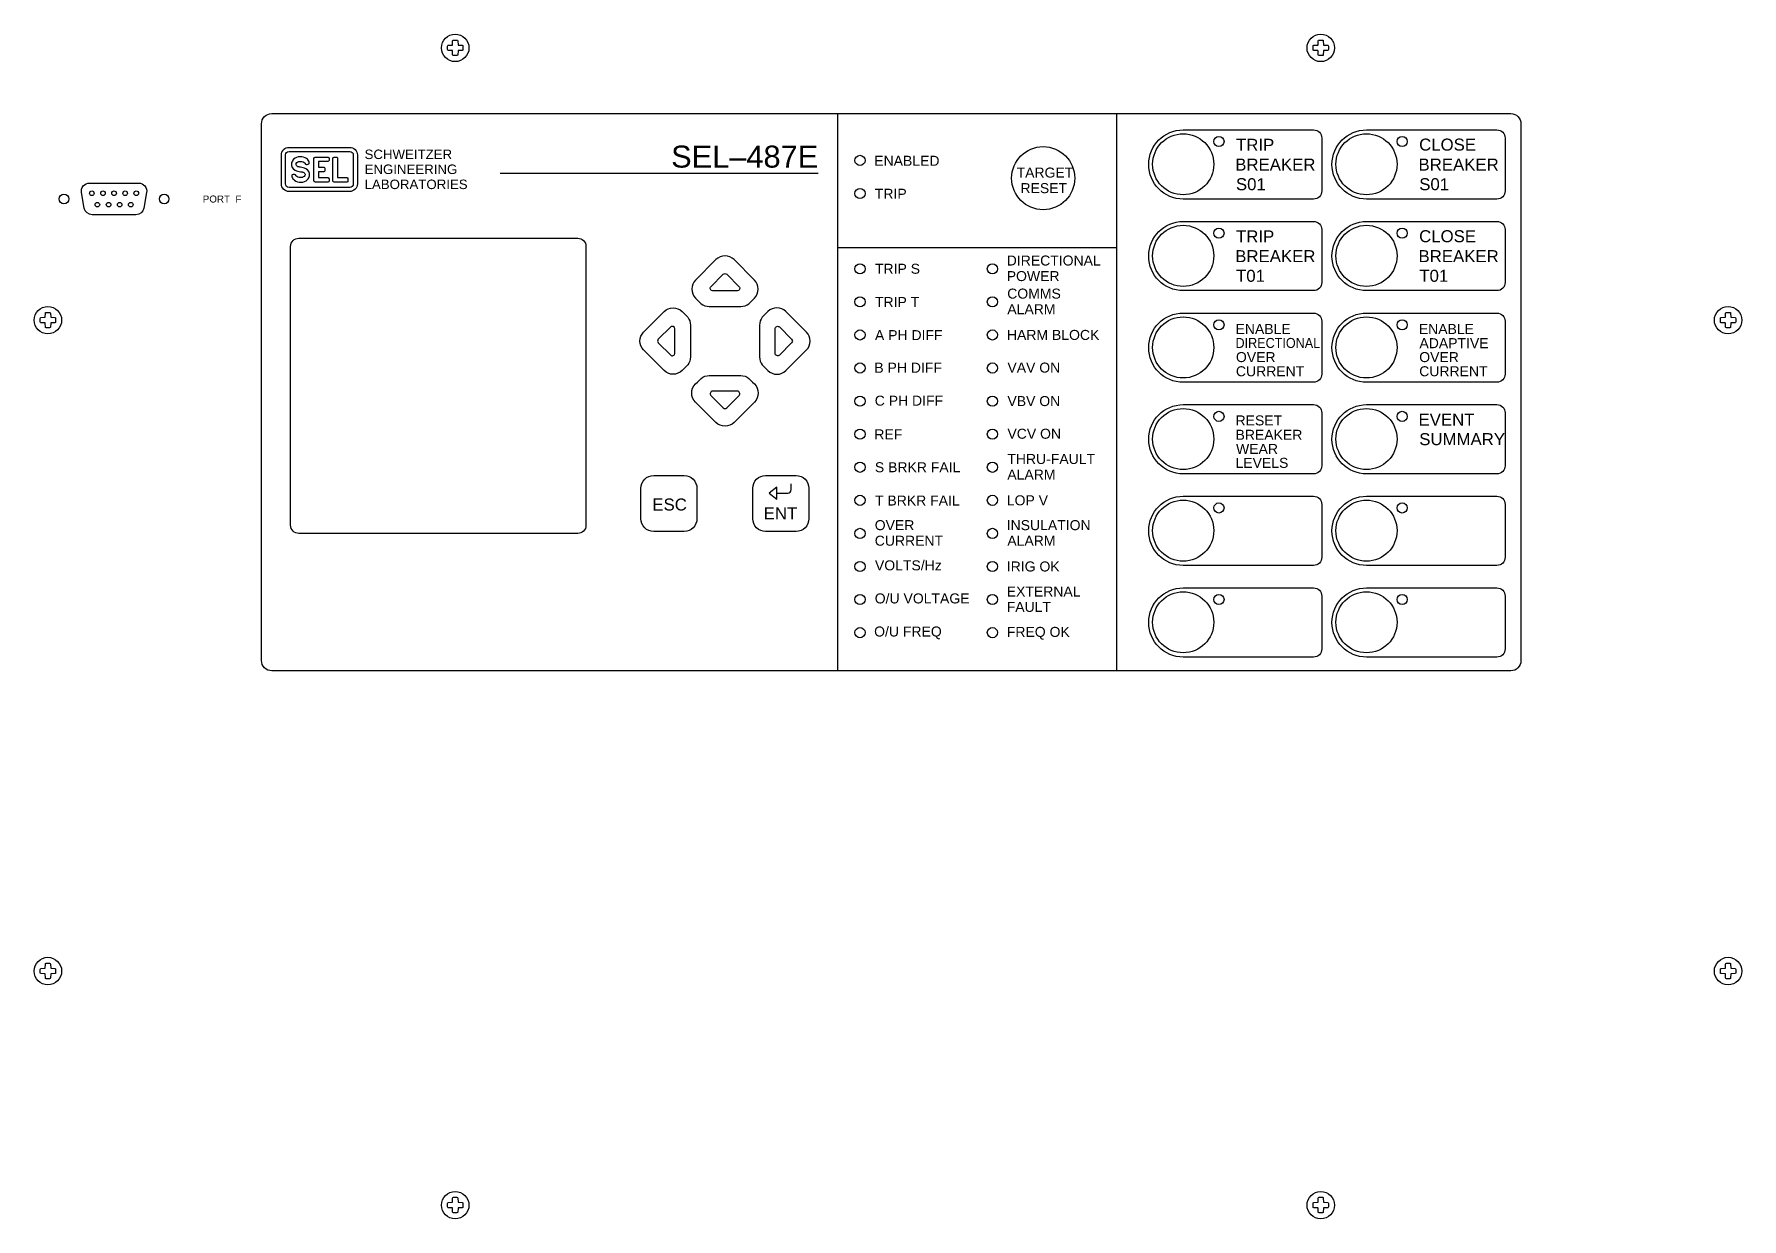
# Model space of a CAD drawing. Header units: inches. Extents: x 1 to 47, y 1 to 35.
# Drawn here: x 4.92 to 21.69, y 5.35 to 16.99 of the extents above; entities that cross this region are included whole.
import ezdxf
from ezdxf.enums import TextEntityAlignment as Align

# ---------------------------------------------------------------- set-up
doc = ezdxf.new("R2010")
doc.units = ezdxf.units.IN
doc.header["$MEASUREMENT"] = 0
doc.layers.add('7.0_____[DWG]', color=7, linetype='Continuous')
doc.styles.add('Arial', font='arial.ttf')

msp = doc.modelspace()

# ---------------------------------------------------------------- texts
at = {"layer": '7.0_____[DWG]', "style": 'Arial'}
for s, height, p in [('TRIP', 0.118, (16.722, 15.848)), ('CLOSE', 0.118, (18.52, 15.85)), ('SCHWEITZER', 0.0931, (8.164, 15.767)), ('ENABLED', 0.0983, (13.169, 15.701)), ('BREAKER', 0.118, (16.714, 15.654)), ('BREAKER', 0.118, (18.514, 15.654)), ('ENGINEERING', 0.09313, (8.164, 15.62)), ('TARGET', 0.0983, (14.567, 15.585)), ('LABORATORIES', 0.09313, (8.164, 15.472)), ('TRIP', 0.0983, (13.175, 15.377)), ('RESET', 0.0983, (14.605, 15.432)), ('S01', 0.118, (16.721, 15.461)), ('S01', 0.118, (18.521, 15.461)), ('PORT  F', 0.0688, (6.575, 15.34)), ('TRIP', 0.118, (16.722, 14.948)), ('CLOSE', 0.118, (18.52, 14.95)), ('DIRECTIONAL', 0.09833, (14.47, 14.721)), ('BREAKER', 0.118, (16.714, 14.754)), ('BREAKER', 0.118, (18.514, 14.754)), ('TRIP S', 0.0983, (13.176, 14.64)), ('POWER', 0.0983, (14.47, 14.568)), ('T01', 0.118, (16.722, 14.561)), ('T01', 0.118, (18.522, 14.561)), ('COMMS', 0.0983, (14.475, 14.396)), ('TRIP T', 0.0983, (13.176, 14.313)), ('ALARM', 0.0983, (14.476, 14.243)), ('HARM BLOCK', 0.0983, (14.472, 13.99)), ('ENABLE', 0.0983, (16.717, 14.048)), ('ENABLE', 0.0983, (18.517, 14.048)), ('A PH DIFF', 0.0983, (13.176, 13.988)), ('ADAPTIVE', 0.0983, (18.523, 13.909)), ('B PH DIFF', 0.0983, (13.17, 13.668)), ('VAV ON', 0.0983, (14.477, 13.669)), ('OVER', 0.0983, (16.721, 13.772)), ('OVER', 0.0983, (18.521, 13.772)), ('CURRENT', 0.0983, (16.721, 13.633)), ('CURRENT', 0.0983, (18.521, 13.633)), ('C PH DIFF', 0.0983, (13.174, 13.344)), ('VBV ON', 0.0983, (14.477, 13.34)), ('RESET', 0.0983, (16.717, 13.15)), ('EVENT', 0.118, (18.514, 13.148)), ('REF', 0.0983, (13.17, 13.013)), ('VCV ON', 0.0983, (14.477, 13.019)), ('BREAKER', 0.0983, (16.717, 13.009)), ('WEAR', 0.0983, (16.722, 12.87)), ('SUMMARY', 0.118, (18.521, 12.956)), ('S BRKR FAIL', 0.09833, (13.175, 12.69)), ('THRU-FAULT', 0.0983, (14.476, 12.771)), ('LEVELS', 0.0983, (16.717, 12.733)), ('ALARM', 0.0983, (14.476, 12.618)), ('ESC', 0.118, (10.99, 12.314)), ('T BRKR FAIL', 0.09833, (13.176, 12.363)), ('LOP V', 0.0983, (14.471, 12.365)), ('ENT', 0.118, (12.083, 12.228)), ('OVER', 0.0983, (13.174, 12.121)), ('INSULATION', 0.0983, (14.47, 12.121)), ('CURRENT', 0.0983, (13.174, 11.968)), ('ALARM', 0.0983, (14.476, 11.968)), ('VOLTS/Hz', 0.0983, (13.176, 11.726)), ('IRIG OK', 0.0983, (14.471, 11.715)), ('O/U VOLTAGE', 0.09833, (13.174, 11.401)), ('EXTERNAL', 0.0983, (14.47, 11.469)), ('FAULT', 0.0983, (14.47, 11.318)), ('O/U FREQ', 0.0983, (13.168, 11.076)), ('FREQ OK', 0.0983, (14.471, 11.072))]:
    msp.add_text(s, height=height, dxfattribs=at).set_placement(p)
msp.add_text('SEL–487E', height=0.2163, dxfattribs=at).set_placement((12.619, 15.683), align=Align.RIGHT)
at = {"layer": '7.0_____[DWG]', "style": 'Arial', "width": 0.9}
msp.add_text('DIRECTIONAL', height=0.09833, dxfattribs=at).set_placement((16.717, 13.911))

# ---------------------------------------------------------------- linework, layer by layer
at = {"layer": '7.0_____[DWG]'}
for points in [[(9.071, 16.936, -0.391794), (9.079, 16.928), (9.082, 16.888, 0.399739), (9.082, 16.887), (9.122, 16.885, -0.391859), (9.13, 16.876), (9.13, 16.842, -0.391764), (9.122, 16.834), (9.082, 16.832, 0.399816), (9.082, 16.831), (9.079, 16.791, -0.391825), (9.071, 16.783), (9.054, 16.783), (9.037, 16.783, -0.391806), (9.029, 16.791), (9.027, 16.831, 0.399638), (9.026, 16.832), (8.986, 16.834, -0.391814), (8.978, 16.842), (8.978, 16.876, -0.39186), (8.986, 16.885), (9.026, 16.887, 0.399739), (9.027, 16.888), (9.029, 16.928, -0.391769), (9.037, 16.936), (9.054, 16.936), (9.071, 16.936)], [(17.571, 16.936, -0.391794), (17.579, 16.928), (17.582, 16.888, 0.399739), (17.582, 16.887), (17.622, 16.885, -0.391859), (17.63, 16.876), (17.63, 16.842, -0.391764), (17.622, 16.834), (17.582, 16.832, 0.399816), (17.582, 16.831), (17.579, 16.791, -0.391825), (17.571, 16.783), (17.554, 16.783), (17.537, 16.783, -0.391806), (17.529, 16.791), (17.527, 16.831, 0.399638), (17.526, 16.832), (17.486, 16.834, -0.391814), (17.478, 16.842), (17.478, 16.876, -0.39186), (17.486, 16.885), (17.526, 16.887, 0.399739), (17.527, 16.888), (17.529, 16.928, -0.391769), (17.537, 16.936), (17.554, 16.936), (17.571, 16.936)], [(5.071, 14.261, -0.391794), (5.079, 14.253), (5.082, 14.213, 0.399739), (5.082, 14.212), (5.122, 14.21, -0.391859), (5.13, 14.201), (5.13, 14.167, -0.391764), (5.122, 14.159), (5.082, 14.157, 0.399816), (5.082, 14.156), (5.079, 14.116, -0.391825), (5.071, 14.108), (5.054, 14.108), (5.037, 14.108, -0.391806), (5.029, 14.116), (5.027, 14.156, 0.399638), (5.026, 14.157), (4.986, 14.159, -0.391814), (4.978, 14.167), (4.978, 14.201, -0.39186), (4.986, 14.21), (5.026, 14.212, 0.399739), (5.027, 14.213), (5.029, 14.253, -0.391769), (5.037, 14.261), (5.054, 14.261), (5.071, 14.261)], [(21.571, 14.261, -0.391794), (21.579, 14.253), (21.582, 14.213, 0.399739), (21.582, 14.212), (21.622, 14.21, -0.391859), (21.63, 14.201), (21.63, 14.167, -0.391764), (21.622, 14.159), (21.582, 14.157, 0.399816), (21.582, 14.156), (21.579, 14.116, -0.391825), (21.571, 14.108), (21.554, 14.108), (21.537, 14.108, -0.391806), (21.529, 14.116), (21.527, 14.156, 0.399638), (21.526, 14.157), (21.486, 14.159, -0.391814), (21.478, 14.167), (21.478, 14.201, -0.39186), (21.486, 14.21), (21.526, 14.212, 0.399739), (21.527, 14.213), (21.529, 14.253, -0.391769), (21.537, 14.261), (21.554, 14.261), (21.571, 14.261)], [(12.211, 12.484), (12.319, 12.484, 0.414214), (12.354, 12.519), (12.354, 12.576)], [(5.071, 7.866, -0.391794), (5.079, 7.858), (5.082, 7.818, 0.399739), (5.082, 7.817), (5.122, 7.815, -0.391859), (5.13, 7.806), (5.13, 7.772, -0.391764), (5.122, 7.764), (5.082, 7.762, 0.399816), (5.082, 7.761), (5.079, 7.721, -0.391825), (5.071, 7.713), (5.054, 7.713), (5.037, 7.713, -0.391806), (5.029, 7.721), (5.027, 7.761, 0.399638), (5.026, 7.762), (4.986, 7.764, -0.391814), (4.978, 7.772), (4.978, 7.806, -0.39186), (4.986, 7.815), (5.026, 7.817, 0.399739), (5.027, 7.818), (5.029, 7.858, -0.391769), (5.037, 7.866), (5.054, 7.866), (5.071, 7.866)], [(21.571, 7.866, -0.391794), (21.579, 7.858), (21.582, 7.818, 0.399739), (21.582, 7.817), (21.622, 7.815, -0.391859), (21.63, 7.806), (21.63, 7.772, -0.391764), (21.622, 7.764), (21.582, 7.762, 0.399816), (21.582, 7.761), (21.579, 7.721, -0.391825), (21.571, 7.713), (21.554, 7.713), (21.537, 7.713, -0.391806), (21.529, 7.721), (21.527, 7.761, 0.399638), (21.526, 7.762), (21.486, 7.764, -0.391814), (21.478, 7.772), (21.478, 7.806, -0.39186), (21.486, 7.815), (21.526, 7.817, 0.399739), (21.527, 7.818), (21.529, 7.858, -0.391769), (21.537, 7.866), (21.554, 7.866), (21.571, 7.866)], [(9.071, 5.566, -0.391794), (9.079, 5.558), (9.082, 5.518, 0.399739), (9.082, 5.517), (9.122, 5.515, -0.391859), (9.13, 5.506), (9.13, 5.472, -0.391764), (9.122, 5.464), (9.082, 5.462, 0.399816), (9.082, 5.461), (9.079, 5.421, -0.391825), (9.071, 5.413), (9.054, 5.413), (9.037, 5.413, -0.391806), (9.029, 5.421), (9.027, 5.461, 0.399638), (9.026, 5.462), (8.986, 5.464, -0.391814), (8.978, 5.472), (8.978, 5.506, -0.39186), (8.986, 5.515), (9.026, 5.517, 0.399739), (9.027, 5.518), (9.029, 5.558, -0.391769), (9.037, 5.566), (9.054, 5.566), (9.071, 5.566)], [(17.571, 5.566, -0.391794), (17.579, 5.558), (17.582, 5.518, 0.399739), (17.582, 5.517), (17.622, 5.515, -0.391859), (17.63, 5.506), (17.63, 5.472, -0.391764), (17.622, 5.464), (17.582, 5.462, 0.399816), (17.582, 5.461), (17.579, 5.421, -0.391825), (17.571, 5.413), (17.554, 5.413), (17.537, 5.413, -0.391806), (17.529, 5.421), (17.527, 5.461, 0.399638), (17.526, 5.462), (17.486, 5.464, -0.391814), (17.478, 5.472), (17.478, 5.506, -0.39186), (17.486, 5.515), (17.526, 5.517, 0.399739), (17.527, 5.518), (17.529, 5.558, -0.391769), (17.537, 5.566), (17.554, 5.566), (17.571, 5.566)]]:
    msp.add_lwpolyline(points, format="xyb", dxfattribs=at)
at = {"layer": '7.0_____[DWG]', "flags": 128}
for points in [[(7.252, 16.214), (19.42, 16.214, -0.414295), (19.52, 16.114), (19.52, 10.839, -0.414136), (19.42, 10.739), (7.252, 10.739, -0.41423), (7.152, 10.839), (7.152, 16.114, -0.414193)], [(16.204, 16.054), (17.484, 16.054, -0.414214), (17.564, 15.974), (17.564, 15.454, -0.414214), (17.484, 15.374), (16.204, 15.374, -1)], [(18.004, 16.054), (19.284, 16.054, -0.414214), (19.364, 15.974), (19.364, 15.454, -0.414214), (19.284, 15.374), (18.004, 15.374, -1)], [(16.204, 15.154), (17.484, 15.154, -0.414214), (17.564, 15.074), (17.564, 14.554, -0.414214), (17.484, 14.474), (16.204, 14.474, -1)], [(18.004, 15.154), (19.284, 15.154, -0.414214), (19.364, 15.074), (19.364, 14.554, -0.414214), (19.284, 14.474), (18.004, 14.474, -1)], [(7.518, 14.989), (10.258, 14.989, -0.414214), (10.338, 14.909), (10.338, 12.169, -0.414214), (10.258, 12.089), (7.518, 12.089, -0.414214), (7.438, 12.169), (7.438, 14.909, -0.414214)], [(7.518, 14.989), (10.258, 14.989, -0.414214), (10.338, 14.909), (10.338, 12.169, -0.414214), (10.258, 12.089), (7.518, 12.089, -0.414214), (7.438, 12.169), (7.438, 14.909, -0.414214)], [(16.204, 14.254), (17.484, 14.254, -0.414214), (17.564, 14.174), (17.564, 13.654, -0.414214), (17.484, 13.574), (16.204, 13.574, -1)], [(18.004, 14.254), (19.284, 14.254, -0.414214), (19.364, 14.174), (19.364, 13.654, -0.414214), (19.284, 13.574), (18.004, 13.574, -1)], [(16.204, 13.354), (17.484, 13.354, -0.414214), (17.564, 13.274), (17.564, 12.754, -0.414214), (17.484, 12.674), (16.204, 12.674, -1)], [(18.004, 13.354), (19.284, 13.354, -0.414214), (19.364, 13.274), (19.364, 12.754, -0.414214), (19.284, 12.674), (18.004, 12.674, -1)], [(16.204, 12.454), (17.484, 12.454, -0.414214), (17.564, 12.374), (17.564, 11.854, -0.414214), (17.484, 11.774), (16.204, 11.774, -1)], [(18.004, 12.454), (19.284, 12.454, -0.414214), (19.364, 12.374), (19.364, 11.854, -0.414214), (19.284, 11.774), (18.004, 11.774, -1)], [(16.204, 11.554), (17.484, 11.554, -0.414214), (17.564, 11.474), (17.564, 10.954, -0.414214), (17.484, 10.874), (16.204, 10.874, -1)], [(18.004, 11.554), (19.284, 11.554, -0.414214), (19.364, 11.474), (19.364, 10.954, -0.414214), (19.284, 10.874), (18.004, 10.874, -1)]]:
    msp.add_lwpolyline(points, format="xyb", close=True, dxfattribs=at)
at = {"layer": '7.0_____[DWG]'}
for points in [[(12.808, 16.214), (12.808, 10.739)], [(15.548, 16.214), (15.548, 10.739)], [(12.619, 15.624), (9.495, 15.624)], [(12.808, 14.897), (15.548, 14.897)]]:
    msp.add_lwpolyline(points, dxfattribs=at)
for points in [[(8.093, 15.523, -0.414214), (8.018, 15.448), (7.422, 15.448, -0.414214), (7.347, 15.523), (7.347, 15.807, -0.414214), (7.422, 15.882), (8.018, 15.882, -0.414214), (8.093, 15.807)], [(8.053, 15.523, -0.414214), (8.018, 15.488), (7.422, 15.488, -0.414214), (7.387, 15.523), (7.387, 15.807, -0.414214), (7.422, 15.842), (8.018, 15.842, -0.414214), (8.053, 15.807)], [(7.531, 15.79, 0.192116), (7.467, 15.765, 0.12608), (7.447, 15.726, 0.336344), (7.483, 15.657, 0.087668), (7.534, 15.643, -0.022201), (7.55, 15.64, -0.039737), (7.56, 15.637, -0.23043), (7.579, 15.619, -0.182747), (7.577, 15.604, -0.221111), (7.543, 15.585, -0.058363), (7.522, 15.585, -0.13415), (7.499, 15.596, 0.006668), (7.487, 15.611, 0.085557), (7.484, 15.613, 0.231613), (7.454, 15.611, 0.170757), (7.449, 15.603, 0.118457), (7.45, 15.591, 0.153081), (7.476, 15.558, 0.186266), (7.539, 15.539, 0.192116), (7.603, 15.565, 0.12608), (7.623, 15.603, 0.336344), (7.587, 15.672, 0.087668), (7.536, 15.686, -0.022201), (7.521, 15.689, -0.039737), (7.51, 15.692, -0.23043), (7.491, 15.711, -0.182747), (7.493, 15.725, -0.221111), (7.527, 15.744, -0.058363), (7.548, 15.744, -0.13415), (7.571, 15.733, 0.006668), (7.583, 15.718, 0.085557), (7.586, 15.716, 0.231613), (7.616, 15.719, 0.170757), (7.621, 15.726, 0.118457), (7.62, 15.738, 0.153081), (7.594, 15.771, 0.186266)], [(7.71, 15.642), (7.71, 15.585), (7.803, 15.585, -0.424366), (7.815, 15.573), (7.815, 15.553, -0.404134), (7.803, 15.541), (7.679, 15.541, -0.432614), (7.667, 15.554), (7.667, 15.774, -0.396049), (7.679, 15.786), (7.803, 15.786, -0.424366), (7.815, 15.775), (7.815, 15.754, -0.404134), (7.803, 15.743), (7.71, 15.743), (7.71, 15.686), (7.764, 15.686, -0.353971), (7.773, 15.676), (7.773, 15.676), (7.773, 15.652, -0.353971), (7.764, 15.642)], [(7.865, 15.786), (7.887, 15.786, -0.432614), (7.898, 15.774), (7.898, 15.585), (7.99, 15.585, -0.424366), (8.001, 15.573), (8.001, 15.553, -0.404134), (7.99, 15.541), (7.865, 15.541, -0.432614), (7.853, 15.554), (7.853, 15.774, -0.396049)], [(5.462, 15.531), (5.946, 15.531, -0.46318), (6.024, 15.438), (5.997, 15.285, -0.363045), (5.919, 15.22), (5.489, 15.22, -0.360245), (5.411, 15.285), (5.384, 15.438, -0.463312)], [(11.859, 14.319, 0.176539), (11.937, 14.346), (11.974, 14.382), (11.993, 14.401, 0.414214), (11.993, 14.578), (11.792, 14.779, 0.414214), (11.615, 14.779), (11.414, 14.578, 0.414214), (11.414, 14.401), (11.433, 14.382), (11.469, 14.346, 0.176539), (11.548, 14.319)], [(11.72, 14.635), (11.842, 14.513, -0.66386), (11.825, 14.473), (11.582, 14.473, -0.66386), (11.565, 14.513), (11.687, 14.635, -0.408376)], [(11.364, 13.823, -0.176539), (11.337, 13.745), (11.301, 13.708), (11.282, 13.689, -0.414214), (11.105, 13.689), (10.904, 13.891, -0.414214), (10.904, 14.067), (11.105, 14.269, -0.414214), (11.282, 14.269), (11.301, 14.25), (11.337, 14.213, -0.176539), (11.364, 14.135)], [(12.043, 13.823, 0.176539), (12.07, 13.745), (12.106, 13.708), (12.125, 13.689, 0.414214), (12.301, 13.689), (12.503, 13.891, 0.414214), (12.503, 14.067), (12.301, 14.269, 0.414214), (12.125, 14.269), (12.106, 14.25), (12.07, 14.213, 0.176539), (12.043, 14.135)], [(11.048, 13.962), (11.17, 13.841, 0.66386), (11.21, 13.858), (11.21, 14.1, 0.66386), (11.17, 14.117), (11.048, 13.996, 0.408376)], [(12.358, 13.962), (12.237, 13.841, -0.66386), (12.196, 13.858), (12.196, 14.1, -0.66386), (12.237, 14.117), (12.358, 13.996, -0.408376)], [(11.859, 13.639, -0.176539), (11.937, 13.612), (11.974, 13.576), (11.993, 13.557, -0.414214), (11.993, 13.38), (11.792, 13.179, -0.414214), (11.615, 13.179), (11.413, 13.38, -0.414214), (11.413, 13.557), (11.432, 13.576), (11.469, 13.612, -0.176539), (11.548, 13.639)], [(11.72, 13.323), (11.842, 13.445, 0.66386), (11.825, 13.486), (11.582, 13.486, 0.66386), (11.565, 13.445), (11.686, 13.323, 0.408376)], [(11.003, 12.658), (11.303, 12.658, -0.414214), (11.428, 12.533), (11.428, 12.233, -0.414214), (11.303, 12.108), (11.003, 12.108, -0.414214), (10.878, 12.233), (10.878, 12.533, -0.414214)], [(12.102, 12.658), (12.402, 12.658, -0.414214), (12.527, 12.533), (12.527, 12.233, -0.414214), (12.402, 12.108), (12.102, 12.108, -0.414214), (11.977, 12.233), (11.977, 12.533, -0.414214)]]:
    msp.add_lwpolyline(points, format="xyb", close=True, dxfattribs=at)
msp.add_lwpolyline([(12.211, 12.542), (12.136, 12.484), (12.211, 12.425)], close=True, dxfattribs=at)
for centre, radius in [((9.054, 16.859), 0.135), ((17.554, 16.859), 0.135), ((16.554, 15.939), 0.05), ((18.354, 15.939), 0.05), ((13.029, 15.754), 0.05), ((14.828, 15.579), 0.31), ((5.486, 15.431), 0.0225), ((5.595, 15.431), 0.0225), ((5.704, 15.431), 0.0225), ((5.813, 15.431), 0.0225), ((5.922, 15.431), 0.0225), ((13.029, 15.429), 0.05), ((5.212, 15.375), 0.047), ((5.54, 15.319), 0.0225), ((5.65, 15.319), 0.0225), ((5.759, 15.319), 0.0225), ((5.868, 15.319), 0.0225), ((6.196, 15.375), 0.047), ((16.554, 15.039), 0.05), ((18.354, 15.039), 0.05), ((13.029, 14.689), 0.05), ((14.329, 14.689), 0.05), ((5.054, 14.184), 0.135), ((13.029, 14.364), 0.05), ((14.329, 14.364), 0.05), ((21.554, 14.184), 0.135), ((13.029, 14.039), 0.05), ((14.329, 14.039), 0.05), ((16.554, 14.139), 0.05), ((18.354, 14.139), 0.05), ((13.029, 13.714), 0.05), ((14.329, 13.714), 0.05), ((13.029, 13.389), 0.05), ((14.329, 13.389), 0.05), ((16.554, 13.239), 0.05), ((18.354, 13.239), 0.05), ((13.029, 13.064), 0.05), ((14.329, 13.064), 0.05), ((13.029, 12.739), 0.05), ((14.329, 12.739), 0.05), ((13.029, 12.414), 0.05), ((14.329, 12.414), 0.05), ((16.554, 12.339), 0.05), ((18.354, 12.339), 0.05), ((13.029, 12.089), 0.05), ((14.329, 12.089), 0.05), ((13.029, 11.764), 0.05), ((14.329, 11.764), 0.05), ((13.029, 11.439), 0.05), ((14.329, 11.439), 0.05), ((16.554, 11.439), 0.05), ((18.354, 11.439), 0.05), ((13.029, 11.114), 0.05), ((14.329, 11.114), 0.05), ((5.054, 7.789), 0.135), ((21.554, 7.789), 0.135), ((9.054, 5.489), 0.135), ((17.554, 5.489), 0.135)]:
    msp.add_circle(centre, radius, dxfattribs=at)
for centre in [(16.203, 15.716), (18.003, 15.716), (16.203, 14.816), (18.003, 14.816), (16.203, 13.916), (18.003, 13.916), (16.203, 13.016), (18.003, 13.016), (16.203, 12.116), (18.003, 12.116), (16.203, 11.216), (18.003, 11.216)]:
    msp.add_ellipse(centre, major_axis=(-0.3, 0), ratio=0.999907, dxfattribs=at)

msp.set_redraw_order([(e.dxf.handle, doc.entitydb.next_handle()) for e in msp.query("TEXT MTEXT ATTDEF DIMENSION ARC_DIMENSION")])  # texts and dimensions are drawn at this point

doc.saveas('drawing.dxf')
